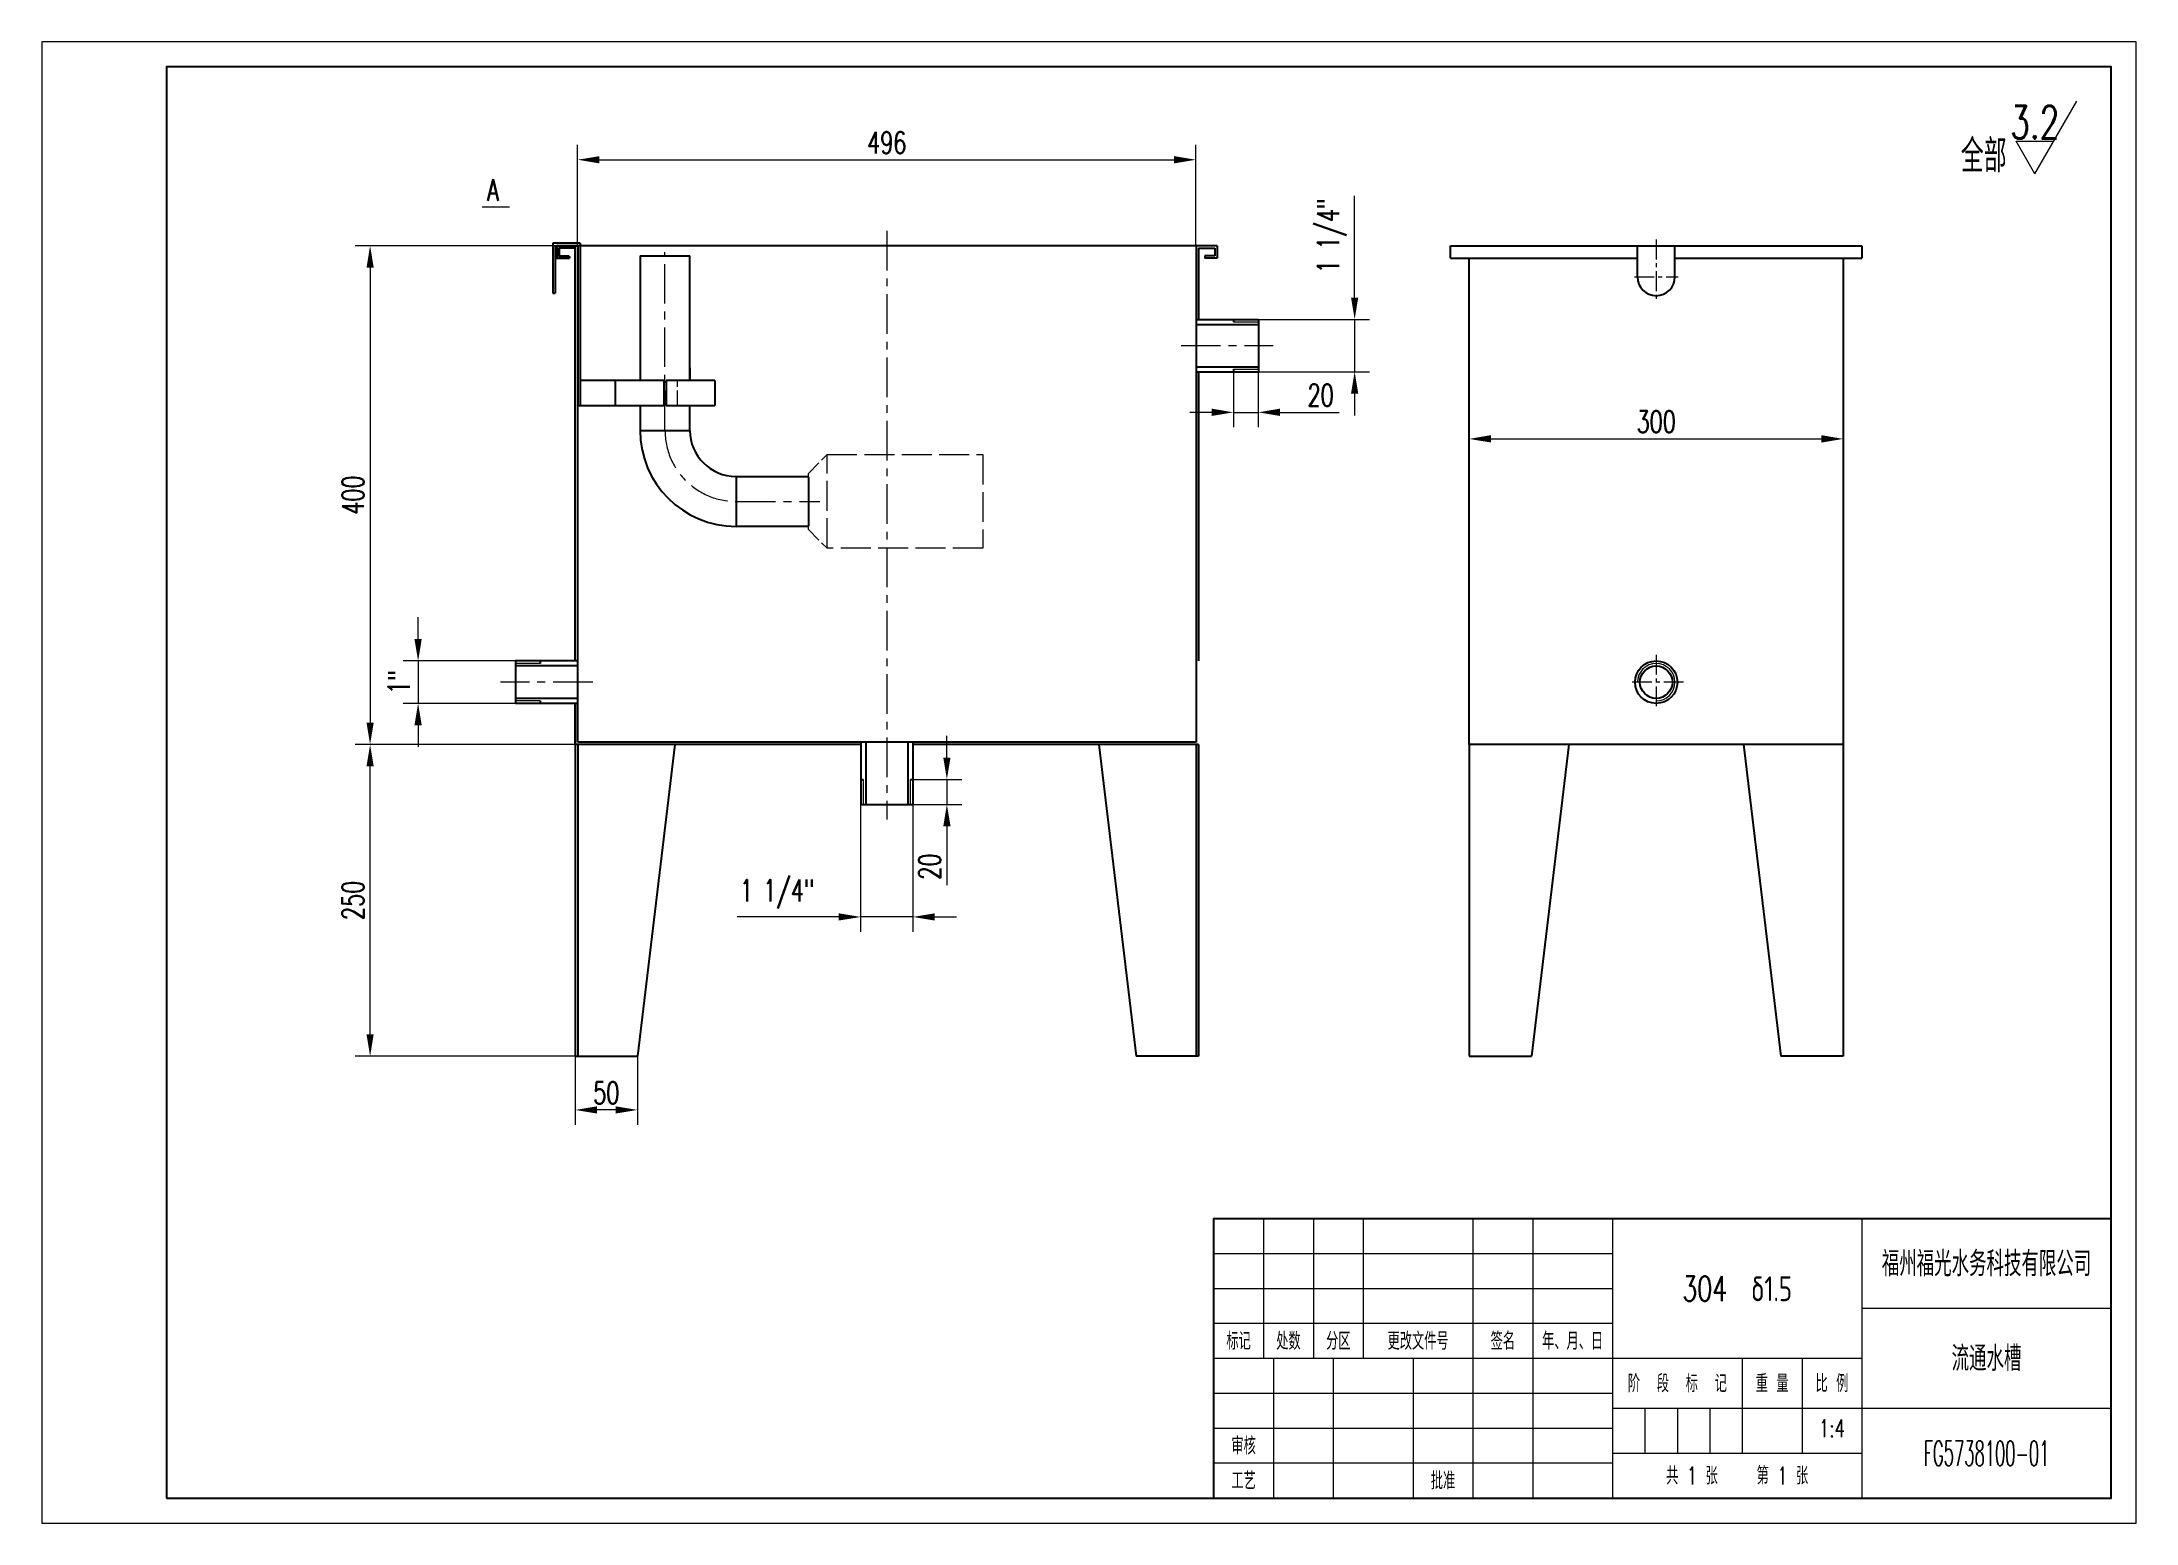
# Model space of a CAD drawing. Header units: millimetres. Extents: x 0 to 10469, y -1705 to 1188.
# Drawn here: x 599 to 2279, y -1705 to -517 of the extents above; entities that cross this region are included whole.
import ezdxf
from ezdxf.enums import TextEntityAlignment as Align

# ---------------------------------------------------------------- set-up
doc = ezdxf.new("R2010")
doc.units = ezdxf.units.MM
doc.linetypes.add('ACAD_ISO02W100', pattern=[15, 12, -3])
doc.linetypes.add('CENTER', pattern=[50.8, 31.75, -6.35, 6.35, -6.35])
for name, color, linetype, lineweight in [('中心线', 1, 'CENTER', 15), ('粗实线', 7, 'Continuous', 30), ('细实线', 3, 'Continuous', 15), ('虚线', 2, 'ACAD_ISO02W100', 15)]:
    doc.layers.add(name, color=color, linetype=linetype, lineweight=lineweight)
doc.styles.add('2', font='simplex.shx', dxfattribs={"width": 0.7, "height": 7, "bigfont": 'hztxt.shx'})
doc.styles.add('5', font='simplex.shx', dxfattribs={"width": 0.7, "height": 17.5, "bigfont": 'hztxt.shx'})
doc.styles.add('机械工程图样式', font='simplex.shx', dxfattribs={"width": 0.7, "height": 3.5, "bigfont": 'hztxt.shx'})
doc.dimstyles.new('机械工程图-5', dxfattribs={"dimtxt": 3.5, "dimasz": 17.5, "dimexe": 12, "dimexo": 0, "dimgap": 5, "dimtad": 1, "dimdec": 3, "dimdsep": 46, "dimtxsty": '5', "dimcen": 0, "dimclrd": 256, "dimclre": 256, "dimadec": 0, "dimazin": 2, "dimtfac": 1, "dimtdec": 3, "dimtmove": 0, "dimatfit": 3, "dimfxl": 1, "dimtolj": 1, "dimtzin": 0, "dimlwd": -1, "dimlwe": -1, "dimarcsym": 0})

msp = doc.modelspace()

# ---------------------------------------------------------------- texts
at = {"layer": '细实线', "attachment_point": 1}
for s, insert, char_height, width, style in [('全部', (2138.2526, -594.8984), 26.25, 110.408028, '2'), ('A', (956.0992, -626.5543), 17.5, 9.509175, '5')]:
    msp.add_mtext(s, dxfattribs=dict(at, insert=insert, char_height=char_height, width=width, style=style))

# ---------------------------------------------------------------- blocks, each defined once
blk = doc.blocks.new('*D151')
at = {"layer": 'Defpoints', "color": 0}
for p in [(1255.7, -1128.1), (1297.7, -1128.1), (1255.7, -1218.4)]:
    blk.add_point(p, dxfattribs=at)
at = {"layer": '细实线'}
for p, q in [((1255.7, -1128.1), (1255.7, -1230.4)), ((1297.7, -1128.1), (1297.7, -1230.4)), ((1238.2, -1218.4), (1156.7, -1218.4)), ((1297.7, -1218.4), (1255.7, -1218.4)), ((1315.2, -1218.4), (1332.7, -1218.4))]:
    blk.add_line(p, q, dxfattribs=at)
for points in [[(1238.2, -1221.3), (1238.2, -1215.5), (1255.7, -1218.4)], [(1315.2, -1215.5), (1315.2, -1221.3), (1297.7, -1218.4)]]:
    blk.add_solid(points, dxfattribs=at)
at = {"layer": '细实线', "color": 0, "insert": (1188.7, -1200.1), "char_height": 17.5, "attachment_point": 5, "style": '5'}
blk.add_mtext('\\A1;1 1/4"', dxfattribs=at)
blk = doc.blocks.new('*D152')
at = {"layer": 'Defpoints', "color": 0}
for p in [(1574.7, -739.1), (1574.7, -781.1), (1652, -781.1)]:
    blk.add_point(p, dxfattribs=at)
at = {"layer": '细实线'}
for p, q in [((1652, -721.6), (1652, -640.1)), ((1574.7, -739.1), (1664, -739.1)), ((1652, -739.1), (1652, -781.1)), ((1574.7, -781.1), (1664, -781.1)), ((1652, -798.6), (1652, -816.1))]:
    blk.add_line(p, q, dxfattribs=at)
for points in [[(1649.1, -721.6), (1654.9, -721.6), (1652, -739.1)], [(1654.9, -798.6), (1649.1, -798.6), (1652, -781.1)]]:
    blk.add_solid(points, dxfattribs=at)
at = {"layer": '细实线', "color": 0, "insert": (1633.7, -672.1), "char_height": 17.5, "attachment_point": 5, "rotation": 90, "style": '5'}
blk.add_mtext('\\A1;1 1/4"', dxfattribs=at)
blk = doc.blocks.new('*D153')
at = {"layer": 'Defpoints', "color": 0}
for p in [(978.7, -1013.1), (900.7, -1047.1), (978.7, -1047.1)]:
    blk.add_point(p, dxfattribs=at)
at = {"layer": '细实线'}
for p, q in [((900.7, -995.6), (900.7, -978.1)), ((978.7, -1013.1), (888.7, -1013.1)), ((900.7, -1013.1), (900.7, -1047.1)), ((978.7, -1047.1), (888.7, -1047.1)), ((900.7, -1064.6), (900.7, -1082.1))]:
    blk.add_line(p, q, dxfattribs=at)
for points in [[(897.8, -995.6), (903.6, -995.6), (900.7, -1013.1)], [(903.6, -1064.6), (897.8, -1064.6), (900.7, -1047.1)]]:
    blk.add_solid(points, dxfattribs=at)
at = {"layer": '细实线', "color": 0, "insert": (885.3, -1030.1), "char_height": 17.5, "attachment_point": 5, "rotation": 90, "style": '5'}
blk.add_mtext('\\A1;1"', dxfattribs=at)
blk = doc.blocks.new('*D154')
at = {"layer": 'Defpoints', "color": 0}
for p in [(1297.7, -1108.1), (1297.7, -1128.1), (1324.9, -1128.1)]:
    blk.add_point(p, dxfattribs=at)
at = {"layer": '细实线'}
for p, q in [((1324.9, -1090.6), (1324.9, -1073.1)), ((1297.7, -1108.1), (1336.9, -1108.1)), ((1324.9, -1108.1), (1324.9, -1128.1)), ((1297.7, -1128.1), (1336.9, -1128.1)), ((1324.9, -1145.6), (1324.9, -1193))]:
    blk.add_line(p, q, dxfattribs=at)
for points in [[(1322, -1090.6), (1327.8, -1090.6), (1324.9, -1108.1)], [(1327.8, -1145.6), (1322, -1145.6), (1324.9, -1128.1)]]:
    blk.add_solid(points, dxfattribs=at)
at = {"layer": '细实线', "color": 0, "insert": (1311.1, -1178), "char_height": 17.5, "attachment_point": 5, "rotation": 90, "style": '5'}
blk.add_mtext('\\A1;20', dxfattribs=at)
blk = doc.blocks.new('*D155')
at = {"layer": 'Defpoints', "color": 0}
for p in [(1554.7, -781.1), (1574.7, -781.1), (1574.7, -813.7)]:
    blk.add_point(p, dxfattribs=at)
at = {"layer": '细实线'}
for p, q in [((1554.7, -781.1), (1554.7, -825.7)), ((1574.7, -781.1), (1574.7, -825.7)), ((1537.2, -813.7), (1519.7, -813.7)), ((1554.7, -813.7), (1574.7, -813.7)), ((1592.2, -813.7), (1639.6, -813.7))]:
    blk.add_line(p, q, dxfattribs=at)
for points in [[(1537.2, -816.6), (1537.2, -810.7), (1554.7, -813.7)], [(1592.2, -810.7), (1592.2, -816.6), (1574.7, -813.7)]]:
    blk.add_solid(points, dxfattribs=at)
at = {"layer": '细实线', "color": 0, "insert": (1624.7, -799.9), "char_height": 17.5, "attachment_point": 5, "style": '5'}
blk.add_mtext('\\A1;20', dxfattribs=at)
blk = doc.blocks.new('*D158')
at = {"layer": 'Defpoints', "color": 0}
for p in [(1026.7, -1330.1), (1076.7, -1330.1), (1026.7, -1373.2)]:
    blk.add_point(p, dxfattribs=at)
at = {"layer": '细实线'}
for p, q in [((1026.7, -1330.1), (1026.7, -1385.2)), ((1076.7, -1330.1), (1076.7, -1385.2)), ((1059.2, -1373.2), (1044.2, -1373.2))]:
    blk.add_line(p, q, dxfattribs=at)
for points in [[(1044.2, -1370.3), (1044.2, -1376.1), (1026.7, -1373.2)], [(1059.2, -1376.1), (1059.2, -1370.3), (1076.7, -1373.2)]]:
    blk.add_solid(points, dxfattribs=at)
at = {"layer": '细实线', "color": 0, "insert": (1051.7, -1359.5), "char_height": 17.5, "attachment_point": 5, "style": '5'}
blk.add_mtext('\\A1;50', dxfattribs=at)
blk = doc.blocks.new('*D159')
at = {"layer": 'Defpoints', "color": 0}
for p in [(862.2, -1080.1), (1026.7, -1080.1), (1026.7, -1330.1)]:
    blk.add_point(p, dxfattribs=at)
at = {"layer": '细实线'}
for p, q in [((1026.7, -1080.1), (850.2, -1080.1)), ((862.2, -1312.6), (862.2, -1097.6)), ((1026.7, -1330.1), (850.2, -1330.1))]:
    blk.add_line(p, q, dxfattribs=at)
for points in [[(865.1, -1097.6), (859.3, -1097.6), (862.2, -1080.1)], [(859.3, -1312.6), (865.1, -1312.6), (862.2, -1330.1)]]:
    blk.add_solid(points, dxfattribs=at)
at = {"layer": '细实线', "color": 0, "insert": (848.4, -1205.1), "char_height": 17.5, "attachment_point": 5, "rotation": 90, "style": '5'}
blk.add_mtext('\\A1;250', dxfattribs=at)
blk = doc.blocks.new('*D163')
at = {"layer": 'Defpoints', "color": 0}
for p in [(1524.7, -611.1), (1028.7, -680.1), (1524.7, -680.1)]:
    blk.add_point(p, dxfattribs=at)
at = {"layer": '细实线'}
for p, q in [((1028.7, -680.1), (1028.7, -599.1)), ((1524.7, -680.1), (1524.7, -599.1)), ((1046.2, -611.1), (1507.2, -611.1))]:
    blk.add_line(p, q, dxfattribs=at)
for points in [[(1046.2, -608.2), (1046.2, -614), (1028.7, -611.1)], [(1507.2, -614), (1507.2, -608.2), (1524.7, -611.1)]]:
    blk.add_solid(points, dxfattribs=at)
at = {"layer": '细实线', "color": 0, "insert": (1276.7, -597.4), "char_height": 17.5, "attachment_point": 5, "style": '5'}
blk.add_mtext('\\A1;496', dxfattribs=at)
blk = doc.blocks.new('*D164')
at = {"layer": 'Defpoints', "color": 0}
for p in [(1011.7, -680.1), (862.2, -1080.1), (1026.7, -1080.1)]:
    blk.add_point(p, dxfattribs=at)
at = {"layer": '细实线'}
for p, q in [((1011.7, -680.1), (850.2, -680.1)), ((862.2, -697.6), (862.2, -1062.6)), ((1026.7, -1080.1), (850.2, -1080.1))]:
    blk.add_line(p, q, dxfattribs=at)
for points in [[(865.1, -697.6), (859.3, -697.6), (862.2, -680.1)], [(859.3, -1062.6), (865.1, -1062.6), (862.2, -1080.1)]]:
    blk.add_solid(points, dxfattribs=at)
at = {"layer": '细实线', "color": 0, "insert": (848.4, -880.1), "char_height": 17.5, "attachment_point": 5, "rotation": 90, "style": '5'}
blk.add_mtext('\\A1;400', dxfattribs=at)
blk = doc.blocks.new('标题栏')
at = {"layer": '粗实线'}
blk.add_lwpolyline([(-180, 0), (0, 0), (0, 56), (-180, 56)], close=True, dxfattribs=at)
at = {"layer": '细实线'}
for p, q in [((-170, 56), (-170, 28)), ((-160, 56), (-160, 28)), ((-150, 56), (-150, 28)), ((-128, 56), (-128, 0)), ((-116, 56), (-116, 0)), ((-100, 56), (-100, 0)), ((-50, 56), (-50, 0)), ((-100, 49), (-180, 49)), ((-100, 42), (-180, 42)), ((0, 38), (-50, 38)), ((-100, 35), (-180, 35)), ((-50, 28), (-180, 28)), ((-168, 28), (-168, 0)), ((-156, 28), (-156, 0)), ((-140, 28), (-140, 0)), ((-74, 28), (-74, 9)), ((-62, 28), (-62, 9)), ((-100, 21), (-180, 21)), ((0, 18), (-100, 18)), ((-93.5, 18), (-93.5, 9)), ((-87, 18), (-87, 9)), ((-80.5, 18), (-80.5, 9)), ((-100, 14), (-180, 14)), ((-100, 9), (-50, 9)), ((-100, 7), (-180, 7))]:
    blk.add_line(p, q, dxfattribs=at)
at = {"layer": '细实线', "style": '机械工程图样式', "width": 0.7}
for s, p in [('标记', (-175, 31.5)), ('处数', (-165, 31.49)), ('更改文件号', (-139, 31.5)), ('签名', (-122, 31.5)), ('年、月、日', (-108, 31.5)), ('分区', (-155, 31.5)), ('阶  段  标  记', (-87, 23)), ('重 量', (-68, 23)), ('比 例', (-56, 23)), ('审核', (-174, 10.5)), ('工艺', (-174, 3.5)), ('批准', (-134, 3.5))]:
    blk.add_text(s, height=3.5, dxfattribs=at).set_placement(p, align=Align.MIDDLE_CENTER)
for tag, height, p in [('单位名称', 5, (-25, 47)), ('材料标记', 5, (-75, 42)), ('图样名称', 5, (-25, 28)), ('重量', 3.5, (-68, 14)), ('比例', 3.5, (-56, 14)), ('图样代号', 5, (-25, 9)), ('共张第张', 3.5, (-75, 4.51))]:
    blk.add_attdef(tag, text='', height=height, dxfattribs=at).set_placement(p, align=Align.MIDDLE_CENTER)
blk = doc.blocks.new('粗糙度')
at = {"layer": '细实线'}
for p, q in [((0, 0), (4.48, 7.75)), ((0, 0), (-2.02, 3.5)), ((-2.02, 3.5), (2.02, 3.5))]:
    blk.add_line(p, q, dxfattribs=at)
at = {"layer": '细实线', "style": '机械工程图样式', "width": 0.7}
blk.add_attdef('粗糙度', text='', height=3.5, dxfattribs=at).set_placement((-0.02, 5.51), align=Align.MIDDLE_CENTER)
blk = doc.blocks.new('*D165')
at = {"layer": 'Defpoints', "color": 0}
for p in [(1743.9, -690.1), (2043.9, -690.1), (2043.9, -835)]:
    blk.add_point(p, dxfattribs=at)
at = {"layer": '细实线'}
for p, q in [((1743.9, -690.1), (1743.9, -847)), ((2043.9, -690.1), (2043.9, -847)), ((1761.4, -835), (2026.4, -835))]:
    blk.add_line(p, q, dxfattribs=at)
for points in [[(1761.4, -832), (1761.4, -837.9), (1743.9, -835)], [(2026.4, -837.9), (2026.4, -832), (2043.9, -835)]]:
    blk.add_solid(points, dxfattribs=at)
at = {"layer": '细实线', "color": 0, "insert": (1893.9, -821.2), "char_height": 17.5, "attachment_point": 5, "style": '5'}
blk.add_mtext('\\A1;300', dxfattribs=at)

# ---------------------------------------------------------------- dimensions: what is measured, and where the dimension line sits
at = {"layer": '细实线'}
for base, p1, p2, picture, middle in [((1524.7477, -611.1111), (1028.7477, -680.1263), (1524.7477, -680.1263), '*D163', (1276.7477, -597.3611)), ((2043.9054, -834.9604), (1743.9054, -690.1263), (2043.9054, -690.1263), '*D165', (1893.9054, -821.2104)), ((1026.7477, -1373.227), (1076.7477, -1330.1263), (1026.7477, -1330.1263), '*D158', (1051.7477, -1359.477))]:
    dim = msp.add_linear_dim(base=base, p1=p1, p2=p2, dimstyle='机械工程图-5', dxfattribs=at)
    dim.commit()
    dim.dimension.update_dxf_attribs({"geometry": picture, "text_midpoint": middle})
for base, p1, p2, text, picture, middle in [((1651.9915, -781.1263), (1574.7477, -739.1263), (1574.7477, -781.1263), '1 1/4"', '*D152', (1651.9915, -672.123)), ((900.7281, -1047.1263), (978.7477, -1013.1263), (978.7477, -1047.1263), '1"', '*D153', (900.7281, -1030.1263))]:
    dim = msp.add_linear_dim(base=base, p1=p1, p2=p2, angle=270, text=text, dimstyle='机械工程图-5', dxfattribs=at)
    dim.commit()
    dim.dimension.update_dxf_attribs({"geometry": picture, "text_midpoint": middle, "dimtype": 160})
for base, p1, p2, picture, middle in [((862.195, -1080.1263), (1011.7477, -680.1263), (1026.7477, -1080.1263), '*D164', (848.445, -880.1263)), ((1324.8767, -1128.1263), (1297.7477, -1108.1263), (1297.7477, -1128.1263), '*D154', (1311.1267, -1178.043)), ((862.195, -1080.1263), (1026.7477, -1330.1263), (1026.7477, -1080.1263), '*D159', (848.445, -1205.1263))]:
    dim = msp.add_linear_dim(base=base, p1=p1, p2=p2, angle=270, dimstyle='机械工程图-5', dxfattribs=at)
    dim.commit()
    dim.dimension.update_dxf_attribs({"geometry": picture, "text_midpoint": middle})
dim = msp.add_linear_dim(base=(1574.7477, -813.6627), p1=(1554.7477, -781.1263), p2=(1574.7477, -781.1263), dimstyle='机械工程图-5', dxfattribs=at)
dim.commit()
dim.dimension.update_dxf_attribs({"geometry": '*D155', "text_midpoint": (1624.6644, -813.6627), "dimtype": 160})
dim = msp.add_linear_dim(base=(1255.7477, -1218.4235), p1=(1297.7477, -1128.1263), p2=(1255.7477, -1128.1263), text='1 1/4"', dimstyle='机械工程图-5', dxfattribs=at)
dim.commit()
dim.dimension.update_dxf_attribs({"geometry": '*D151', "text_midpoint": (1188.7445, -1200.0901)})

# ---------------------------------------------------------------- linework, layer by layer
at = {"layer": '中心线'}
for p, q in [((1276.7477, -668.1263), (1276.7477, -1140.1263)), ((1098.7477, -828.1263), (1098.7477, -685.1263)), ((1512.7477, -760.1263), (1586.7477, -760.1263)), ((1155.7477, -885.1263), (1222.9721, -885.1263)), ((1040.7477, -1030.1263), (966.7477, -1030.1263))]:
    msp.add_line(p, q, dxfattribs=at)
at = {"layer": '中心线', "ltscale": 0.5}
for p, q in [((1893.9054, -675.1263), (1893.9054, -722.6263)), ((1876.4054, -705.1263), (1911.4054, -705.1263)), ((1893.9054, -1008.1263), (1893.9054, -1052.1263)), ((1915.9054, -1030.1263), (1871.9054, -1030.1263))]:
    msp.add_line(p, q, dxfattribs=at)
at = {"layer": '中心线'}
msp.add_arc((1155.7477, -828.1263), 57, 180, 270, dxfattribs=at)
at = {"layer": '粗实线'}
for p, q in [((1030.7477, -678.1263), (1008.7477, -678.1263)), ((1008.7477, -678.1263), (1008.7477, -718.1263)), ((1010.7477, -680.1263), (1010.7477, -718.1263)), ((1010.7477, -680.1263), (1028.7477, -680.1263)), ((1011.7477, -680.1263), (1011.7477, -690.1263)), ((1541.7477, -680.1263), (1011.7477, -680.1263)), ((1012.2477, -680.1263), (1012.2477, -690.1263)), ((1013.7477, -681.6263), (1013.7477, -688.6263)), ((1027.2477, -681.6263), (1013.7477, -681.6263)), ((1013.7477, -682.1263), (1013.7477, -688.1263)), ((1026.7477, -682.1263), (1013.7477, -682.1263)), ((1013.7477, -688.1263), (1021.7477, -688.1263)), ((1013.7477, -688.6263), (1022.2477, -688.6263)), ((1021.7477, -688.1263), (1021.7477, -690.1263)), ((1022.2477, -688.6263), (1022.2477, -690.1263)), ((1026.7477, -1013.1263), (1026.7477, -682.1263)), ((1028.7477, -1078.1263), (1028.7477, -680.1263)), ((1028.7477, -680.1263), (1028.7477, -808.1263)), ((1030.7477, -678.1263), (1030.7477, -808.1263)), ((1078.7477, -688.1263), (1078.7477, -788.1263)), ((1078.7477, -688.1263), (1118.7477, -688.1263)), ((1118.7477, -788.1263), (1118.7477, -688.1263)), ((1524.7477, -680.1263), (1524.7477, -1078.1263)), ((1526.7477, -682.1263), (1539.7477, -682.1263)), ((1526.7477, -682.1263), (1526.7477, -739.1263)), ((1539.7477, -688.1263), (1531.7477, -688.1263)), ((1531.7477, -688.1263), (1531.7477, -690.1263)), ((1539.7477, -682.1263), (1539.7477, -688.1263)), ((1541.7477, -680.1263), (1541.7477, -690.1263)), ((1728.9054, -680.1263), (2058.9054, -680.1263)), ((1728.9054, -690.1263), (1728.9054, -680.1263)), ((1878.9054, -705.1263), (1878.9054, -680.1263)), ((1878.9054, -680.1263), (1908.9054, -680.1263)), ((1908.9054, -705.1263), (1908.9054, -680.1263)), ((2058.9054, -680.1263), (2058.9054, -690.1263)), ((1011.7477, -690.1263), (1021.7477, -690.1263)), ((1012.2477, -690.1263), (1022.2477, -690.1263)), ((1541.7477, -690.1263), (1531.7477, -690.1263)), ((1728.9054, -690.1263), (1878.9054, -690.1263)), ((1743.9054, -1080.1263), (1743.9054, -690.1263)), ((1908.9054, -690.1263), (2058.9054, -690.1263)), ((2043.9054, -690.1263), (2043.9054, -1080.1263)), ((1008.7477, -718.1263), (1010.7477, -718.1263)), ((1524.7477, -739.1263), (1574.7477, -739.1263)), ((1554.7477, -739.1263), (1554.7477, -741.1263)), ((1574.7477, -739.1263), (1574.7477, -781.1263)), ((1524.7477, -743.1263), (1574.7477, -743.1263)), ((1097.7477, -788.1263), (1030.7477, -788.1263)), ((1058.7477, -788.1263), (1058.7477, -808.1263)), ((1078.7477, -778.1263), (1078.7477, -788.1263)), ((1097.7477, -788.1263), (1097.7477, -808.1263)), ((1138.7477, -788.1263), (1099.7477, -788.1263)), ((1099.7477, -788.1263), (1099.7477, -808.1263)), ((1118.7477, -778.1263), (1118.7477, -788.1263)), ((1138.7477, -788.1263), (1138.7477, -808.1263)), ((1524.7477, -777.1263), (1574.7477, -777.1263)), ((1524.7477, -781.1263), (1574.7477, -781.1263)), ((1526.7477, -781.1263), (1526.7477, -1013.1263)), ((1554.7477, -779.1263), (1554.7477, -781.1263)), ((1028.7477, -808.1263), (1097.7477, -808.1263)), ((1078.7477, -808.1263), (1078.7477, -828.1263)), ((1099.7477, -808.1263), (1138.7477, -808.1263)), ((1118.7477, -828.1263), (1118.7477, -808.1263)), ((1078.7477, -828.1263), (1118.7477, -828.1263)), ((1155.7477, -865.1263), (1155.7477, -905.1263)), ((1155.7477, -865.1263), (1213.2477, -865.1263)), ((1213.2477, -865.1263), (1213.7477, -865.6263)), ((1213.7477, -865.6263), (1213.7477, -904.6263)), ((1213.2477, -905.1263), (1155.7477, -905.1263)), ((1213.7477, -904.6263), (1213.2477, -905.1263)), ((1028.7477, -1013.1263), (978.7477, -1013.1263)), ((978.7477, -1013.1263), (978.7477, -1047.1263)), ((1028.7477, -1017.1263), (978.7477, -1017.1263)), ((998.7477, -1013.1263), (998.7477, -1015.1263)), ((1028.7477, -1043.1263), (978.7477, -1043.1263)), ((1028.7477, -1047.1263), (978.7477, -1047.1263)), ((998.7477, -1045.1263), (998.7477, -1047.1263)), ((1026.7477, -1047.1263), (1026.7477, -1080.1263)), ((1026.7477, -1080.1263), (1026.7477, -1047.1263)), ((1026.7477, -1080.1263), (1026.7477, -1330.1263)), ((1255.7477, -1080.1263), (1026.7477, -1080.1263)), ((1524.7477, -1078.1263), (1028.7477, -1078.1263)), ((1028.7477, -1080.1263), (1028.7477, -1330.1263)), ((1106.7477, -1080.1263), (1076.7477, -1330.1263)), ((1255.7477, -1078.1263), (1255.7477, -1128.1263)), ((1259.7477, -1078.1263), (1259.7477, -1128.1263)), ((1293.7477, -1128.1263), (1293.7477, -1078.1263)), ((1297.7477, -1128.1263), (1297.7477, -1078.1263)), ((1526.7477, -1080.1263), (1297.7477, -1080.1263)), ((1446.7477, -1080.1263), (1476.7477, -1330.1263)), ((1524.7477, -1080.1263), (1524.7477, -1330.1263)), ((1526.7477, -1080.1263), (1526.7477, -1330.1263)), ((2043.9054, -1080.1263), (1743.9054, -1080.1263)), ((1743.9054, -1080.1263), (1743.9054, -1330.1263)), ((1823.9054, -1080.1263), (1793.9054, -1330.1263)), ((1963.9054, -1080.1263), (1993.9054, -1330.1263)), ((2043.9054, -1080.1263), (2043.9054, -1330.1263)), ((1255.7477, -1108.1263), (1257.7477, -1108.1263)), ((1295.7477, -1108.1263), (1297.7477, -1108.1263)), ((1255.7477, -1128.1263), (1297.7477, -1128.1263)), ((1026.7477, -1330.1263), (1076.7477, -1330.1263)), ((1526.7477, -1330.1263), (1476.7477, -1330.1263)), ((1743.9054, -1330.1263), (1793.9054, -1330.1263)), ((2043.9054, -1330.1263), (1993.9054, -1330.1263))]:
    msp.add_line(p, q, dxfattribs=at)
msp.add_lwpolyline([(698.894, -1684.5768), (2258.894, -1684.5768), (2258.894, -536.5768), (698.894, -536.5768)], close=True, dxfattribs=at)
for radius in [17, 13]:
    msp.add_circle((1893.9054, -1030.1263), radius, dxfattribs=at)
for centre, radius, end in [((1893.9054, -705.1263), 15, 0), ((1155.7477, -828.1263), 77, 270), ((1155.7477, -828.1263), 37, 270)]:
    msp.add_arc(centre, radius, 180, end, dxfattribs=at)
at = {"layer": '细实线'}
for p, q in [((974.0708, -649.1562), (952.0927, -649.1562)), ((1554.7477, -741.1263), (1574.7477, -741.1263)), ((1554.7477, -779.1263), (1574.7477, -779.1263)), ((998.7477, -1015.1263), (978.7477, -1015.1263)), ((998.7477, -1045.1263), (978.7477, -1045.1263)), ((1257.7477, -1108.1263), (1257.7477, -1128.1263)), ((1295.7477, -1128.1263), (1295.7477, -1108.1263))]:
    msp.add_line(p, q, dxfattribs=at)
msp.add_lwpolyline([(598.894, -1704.5768), (2278.894, -1704.5768), (2278.894, -516.5768), (598.894, -516.5768)], close=True, dxfattribs=at)
msp.add_arc((1893.9054, -1030.1263), 15, 270, 180, dxfattribs=at)
at = {"layer": '虚线'}
for p, q in [((1108.7477, -808.1263), (1108.7477, -788.1263)), ((1213.7477, -862.6263), (1228.7477, -847.6263)), ((1213.7477, -907.6263), (1228.7477, -922.6263))]:
    msp.add_line(p, q, dxfattribs=at)
at = {"layer": '虚线', "ltscale": 2}
for p, q in [((1228.7477, -847.6263), (1353.7477, -847.6263)), ((1228.7477, -922.6263), (1228.7477, -847.6263)), ((1353.7477, -847.6263), (1353.7477, -922.6263)), ((1213.7477, -907.6263), (1213.7477, -862.6263)), ((1353.7477, -922.6263), (1228.7477, -922.6263))]:
    msp.add_line(p, q, dxfattribs=at)

# ---------------------------------------------------------------- block references
at = {"layer": '细实线', "xscale": 7.5, "yscale": 7.5, "zscale": 7.5}
msp.add_blockref('粗糙度', (2197.7485, -622.367), dxfattribs=at).add_auto_attribs({'粗糙度': '3.2'})
at = {"layer": '虚线'}
ref = msp.add_blockref('标题栏', (2258.894, -1684.5768), dxfattribs=dict(at, xscale=4, yscale=4, zscale=4))
ref.add_attrib('材料标记', '304  δ1.5', dxfattribs={"layer": '细实线', "height": 20, "style": '机械工程图样式', "width": 0.7}).set_placement((1958.894, -1516.5768), align=Align.MIDDLE_CENTER)
ref.add_attrib('单位名称', '福州福光水务科技有限公司', dxfattribs={"layer": '细实线', "height": 20, "style": '机械工程图样式', "width": 0.7}).set_placement((2158.894, -1496.5768), align=Align.MIDDLE_CENTER)
ref.add_attrib('图样名称', '流通水槽', dxfattribs={"layer": '细实线', "height": 20, "style": '机械工程图样式', "width": 0.7}).set_placement((2158.894, -1572.5768), align=Align.MIDDLE_CENTER)
ref.add_attrib('图样代号', 'FG5738100-01', dxfattribs={"layer": '细实线', "height": 20, "style": '机械工程图样式', "width": 0.48}).set_placement((2158.894, -1648.5768), align=Align.MIDDLE_CENTER)
ref.add_attrib('比例', '1:4', dxfattribs={"layer": '细实线', "height": 14, "style": '机械工程图样式', "width": 0.7}).set_placement((2034.894, -1628.5768), align=Align.MIDDLE_CENTER)
ref.add_attrib('共张第张', '共 1 张    第 1 张', dxfattribs={"layer": '细实线', "height": 14, "style": '机械工程图样式', "width": 0.7}).set_placement((1958.894, -1666.5426), align=Align.MIDDLE_CENTER)

msp.set_redraw_order([(e.dxf.handle, doc.entitydb.next_handle()) for e in msp.query("TEXT MTEXT ATTDEF DIMENSION ARC_DIMENSION")])  # texts and dimensions are drawn at this point

doc.saveas('drawing.dxf')
